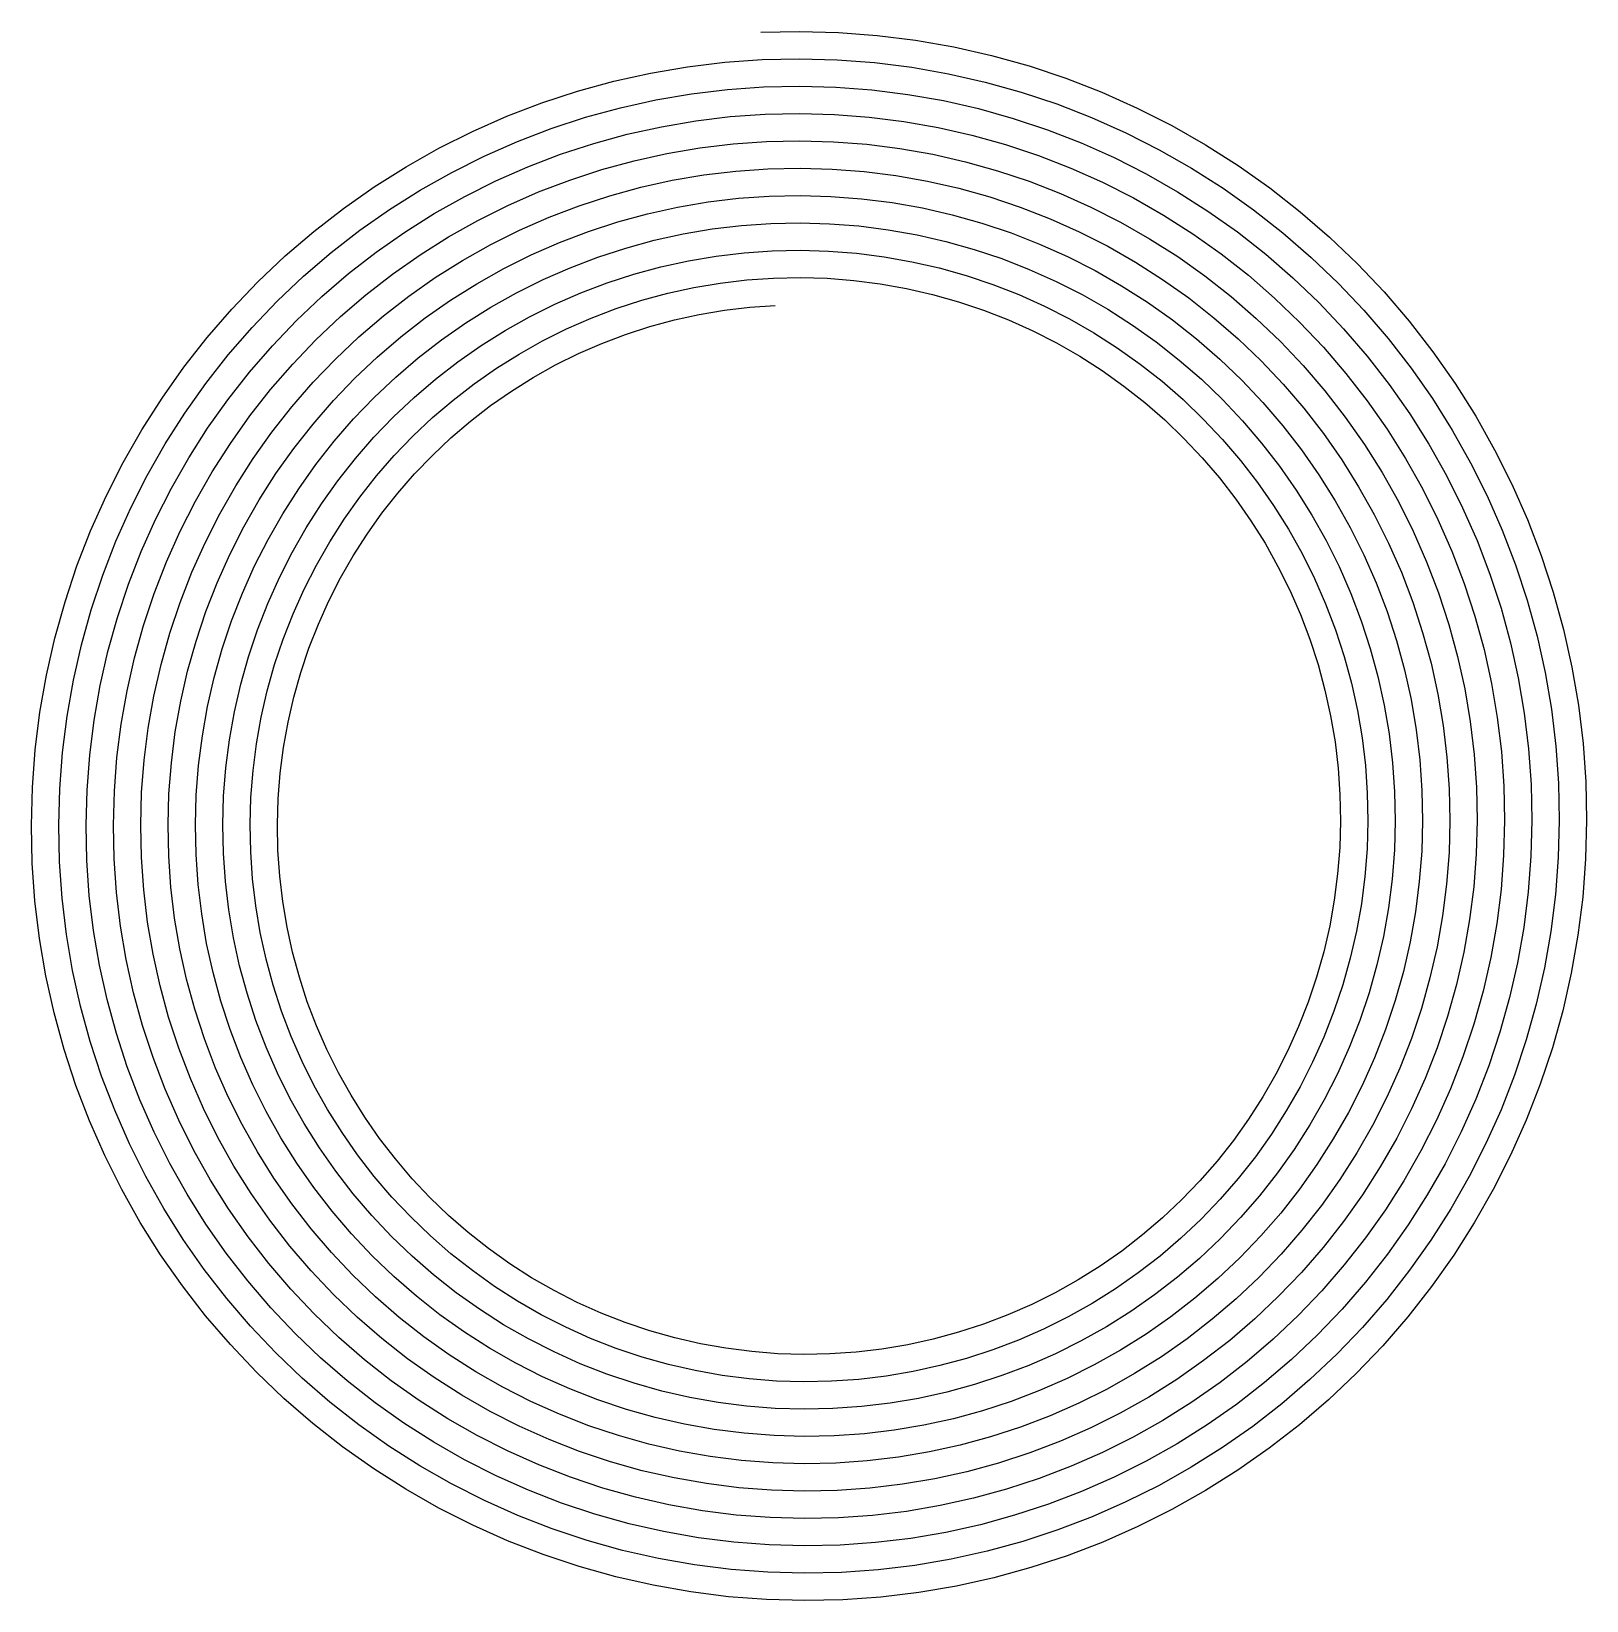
# Model space of a CAD drawing. Extents: x -12.7 to 12.9, y -12.8 to 13.
import ezdxf

# ---------------------------------------------------------------- set-up
doc = ezdxf.new("R2010")
doc.units = 0

msp = doc.modelspace()

# ---------------------------------------------------------------- linework, layer by layer
at = {"layer": 'NFC_COIL'}
for p, q in [((-0.6817, 13.0071), (-0.0426, 13.0214)), ((-0.0426, 13.0214), (0.5962, 13.0043)), ((0.5962, 13.0043), (1.2332, 12.9559)), ((1.2332, 12.9559), (1.867, 12.8763)), ((1.867, 12.8763), (2.4959, 12.7657)), ((2.4959, 12.7657), (3.1184, 12.6245)), ((-2.4957, 12.3356), (-1.8869, 12.4397)), ((-1.8869, 12.4397), (-1.2739, 12.5138)), ((-1.2739, 12.5138), (-0.6581, 12.5578)), ((-0.6581, 12.5578), (-0.0411, 12.5714)), ((-0.0411, 12.5714), (0.5756, 12.5548)), ((0.5756, 12.5548), (1.1906, 12.5079)), ((1.1906, 12.5079), (1.8024, 12.4309)), ((1.8024, 12.4309), (2.4095, 12.3241)), ((3.1184, 12.6245), (3.7331, 12.4529)), ((3.7331, 12.4529), (4.3384, 12.2514)), ((-3.6948, 12.0383), (-3.0988, 12.2017)), ((-3.0988, 12.2017), (-2.4957, 12.3356)), ((2.4095, 12.3241), (3.0105, 12.1876)), ((3.0105, 12.1876), (3.6039, 12.0218)), ((4.3384, 12.2514), (4.933, 12.0205)), ((-4.2823, 11.8458), (-3.6948, 12.0383)), ((-2.9881, 11.7656), (-2.4065, 11.8946)), ((-2.4065, 11.8946), (-1.8194, 11.9948)), ((-1.8194, 11.9948), (-1.2283, 12.0662)), ((-1.2283, 12.0662), (-0.6346, 12.1084)), ((-0.6346, 12.1084), (-0.0397, 12.1214)), ((-0.0397, 12.1214), (0.555, 12.1053)), ((0.555, 12.1053), (1.148, 12.0599)), ((1.148, 12.0599), (1.7378, 11.9856)), ((1.7378, 11.9856), (2.3232, 11.8824)), ((2.3232, 11.8824), (2.9026, 11.7507)), ((3.6039, 12.0218), (4.1882, 11.8272)), ((4.933, 12.0205), (5.5154, 11.7608)), ((-5.4258, 11.3754), (-4.8597, 11.6247)), ((-4.8597, 11.6247), (-4.2823, 11.8458)), ((-3.5628, 11.6081), (-2.9881, 11.7656)), ((-1.7519, 11.5499), (-1.1827, 11.6185)), ((-1.1827, 11.6185), (-0.611, 11.659)), ((-0.611, 11.659), (-0.0382, 11.6714)), ((-0.0382, 11.6714), (0.5344, 11.6557)), ((0.5344, 11.6557), (1.1053, 11.612)), ((2.9026, 11.7507), (3.4746, 11.5908)), ((4.1882, 11.8272), (4.7622, 11.6042)), ((5.5154, 11.7608), (6.0842, 11.4729)), ((-5.9791, 11.0986), (-5.4258, 11.3754)), ((-4.6862, 11.2095), (-4.1293, 11.4226)), ((-4.1293, 11.4226), (-3.5628, 11.6081)), ((-2.8773, 11.3294), (-2.3172, 11.4535)), ((-2.3172, 11.4535), (-1.7519, 11.5499)), ((1.1053, 11.612), (1.6733, 11.5403)), ((1.6733, 11.5403), (2.2368, 11.4408)), ((2.2368, 11.4408), (2.7947, 11.3139)), ((3.4746, 11.5908), (4.038, 11.403)), ((4.038, 11.403), (4.5913, 11.1879)), ((4.7622, 11.6042), (5.3243, 11.3534)), ((6.0842, 11.4729), (6.638, 11.1575)), ((-5.2321, 10.9692), (-4.6862, 11.2095)), ((-3.9763, 10.9994), (-3.4308, 11.1779)), ((-3.4308, 11.1779), (-2.8773, 11.3294)), ((-2.228, 11.0124), (-1.6844, 11.105)), ((-1.6844, 11.105), (-1.1371, 11.1708)), ((-1.1371, 11.1708), (-0.5875, 11.2096)), ((-0.5875, 11.2096), (-0.0367, 11.2214)), ((-0.0367, 11.2214), (0.5138, 11.2062)), ((0.5138, 11.2062), (1.0627, 11.164)), ((1.0627, 11.164), (1.6087, 11.0949)), ((2.7947, 11.3139), (3.3454, 11.1597)), ((3.3454, 11.1597), (3.8878, 10.9788)), ((4.5913, 11.1879), (5.1333, 10.9459)), ((5.3243, 11.3534), (5.8734, 11.0753)), ((6.638, 11.1575), (7.1756, 10.8154)), ((-6.5183, 10.7948), (-5.9791, 11.0986)), ((-5.7657, 10.7024), (-5.2321, 10.9692)), ((-4.5126, 10.7943), (-3.9763, 10.9994)), ((-3.2987, 10.7477), (-2.7665, 10.8932)), ((-2.7665, 10.8932), (-2.228, 11.0124)), ((1.6087, 11.0949), (2.1505, 10.9992)), ((2.1505, 10.9992), (2.6867, 10.877)), ((2.6867, 10.877), (3.2162, 10.7287)), ((3.8878, 10.9788), (4.4205, 10.7716)), ((5.1333, 10.9459), (5.6625, 10.6778)), ((5.8734, 11.0753), (6.4079, 10.7708)), ((-7.0421, 10.4649), (-6.5183, 10.7948)), ((-6.2857, 10.4096), (-5.7657, 10.7024)), ((-5.0383, 10.5631), (-4.5126, 10.7943)), ((-3.8233, 10.5762), (-3.2987, 10.7477)), ((-2.1388, 10.5714), (-1.6169, 10.6601)), ((-1.6169, 10.6601), (-1.0916, 10.7231)), ((-1.0916, 10.7231), (-0.5639, 10.7602)), ((-0.5639, 10.7602), (-0.0352, 10.7714)), ((-0.0352, 10.7714), (0.4932, 10.7567)), ((0.4932, 10.7567), (1.02, 10.716)), ((1.02, 10.716), (1.5441, 10.6496)), ((1.5441, 10.6496), (2.0641, 10.5575)), ((3.2162, 10.7287), (3.7376, 10.5546)), ((4.4205, 10.7716), (4.9422, 10.5385)), ((5.6625, 10.6778), (6.1779, 10.384)), ((6.4079, 10.7708), (6.9268, 10.4405)), ((7.1756, 10.8154), (7.6955, 10.4475)), ((-7.5492, 10.1096), (-7.0421, 10.4649)), ((-6.7908, 10.0916), (-6.2857, 10.4096)), ((-5.5522, 10.3062), (-5.0383, 10.5631)), ((-4.8446, 10.1569), (-4.339, 10.3791)), ((-4.339, 10.3791), (-3.8233, 10.5762)), ((-3.1667, 10.3175), (-2.6558, 10.4571)), ((-2.6558, 10.4571), (-2.1388, 10.5714)), ((2.0641, 10.5575), (2.5788, 10.4401)), ((2.5788, 10.4401), (3.087, 10.2976)), ((3.7376, 10.5546), (4.2496, 10.3553)), ((4.2496, 10.3553), (4.7511, 10.1311)), ((4.9422, 10.5385), (5.4517, 10.2802)), ((6.1779, 10.384), (6.678, 10.0655)), ((6.9268, 10.4405), (7.4286, 10.0852)), ((7.6955, 10.4475), (8.1967, 10.0546)), ((-8.0384, 9.7297), (-7.5492, 10.1096)), ((-7.2799, 9.749), (-6.7908, 10.0916)), ((-6.0531, 10.0244), (-5.5522, 10.3062)), ((-5.3388, 9.9101), (-4.8446, 10.1569)), ((-4.1655, 9.964), (-3.6703, 10.153)), ((-3.6703, 10.153), (-3.1667, 10.3175)), ((-2.545, 10.0209), (-2.0495, 10.1303)), ((-2.0495, 10.1303), (-1.5495, 10.2152)), ((-1.5495, 10.2152), (-1.046, 10.2754)), ((-1.046, 10.2754), (-0.5404, 10.3108)), ((-0.5404, 10.3108), (-0.0338, 10.3214)), ((-0.0338, 10.3214), (0.4726, 10.3071)), ((0.4726, 10.3071), (0.9774, 10.268)), ((0.9774, 10.268), (1.4795, 10.2042)), ((1.4795, 10.2042), (1.9778, 10.1159)), ((1.9778, 10.1159), (2.4709, 10.0033)), ((3.087, 10.2976), (3.5874, 10.1305)), ((3.5874, 10.1305), (4.0788, 9.939)), ((4.7511, 10.1311), (5.2409, 9.8827)), ((5.4517, 10.2802), (5.9478, 9.9973)), ((7.4286, 10.0852), (7.9123, 9.7058)), ((-6.5396, 9.7182), (-6.0531, 10.0244)), ((-5.8205, 9.6392), (-5.3388, 9.9101)), ((-4.6509, 9.7507), (-4.1655, 9.964)), ((-3.5174, 9.7298), (-3.0347, 9.8874)), ((-3.0347, 9.8874), (-2.545, 10.0209)), ((-1.482, 9.7703), (-1.0004, 9.8277)), ((-1.0004, 9.8277), (-0.5168, 9.8615)), ((-0.5168, 9.8615), (-0.0323, 9.8714)), ((-0.0323, 9.8714), (0.4519, 9.8576)), ((0.4519, 9.8576), (0.9348, 9.8201)), ((0.9348, 9.8201), (1.415, 9.7589)), ((2.4709, 10.0033), (2.9578, 9.8666)), ((2.9578, 9.8666), (3.4372, 9.7063)), ((4.0788, 9.939), (4.5601, 9.7237)), ((5.2409, 9.8827), (5.7177, 9.6106)), ((5.9478, 9.9973), (6.4292, 9.6905)), ((6.678, 10.0655), (7.1618, 9.7228)), ((8.1967, 10.0546), (8.6778, 9.6377)), ((-8.5085, 9.3261), (-8.0384, 9.7297)), ((-7.7518, 9.3828), (-7.2799, 9.749)), ((-7.0107, 9.3884), (-6.5396, 9.7182)), ((-6.2884, 9.3449), (-5.8205, 9.6392)), ((-5.1254, 9.5139), (-4.6509, 9.7507)), ((-3.9919, 9.5488), (-3.5174, 9.7298)), ((-2.9026, 9.4572), (-2.4342, 9.5848)), ((-2.4342, 9.5848), (-1.9603, 9.6892)), ((-1.9603, 9.6892), (-1.482, 9.7703)), ((1.415, 9.7589), (1.8914, 9.6743)), ((1.8914, 9.6743), (2.363, 9.5664)), ((2.363, 9.5664), (2.8286, 9.4355)), ((3.4372, 9.7063), (3.908, 9.5227)), ((4.5601, 9.7237), (5.0301, 9.4851)), ((5.7177, 9.6106), (6.1804, 9.3155)), ((6.4292, 9.6905), (6.8949, 9.3605)), ((7.1618, 9.7228), (7.628, 9.357)), ((7.9123, 9.7058), (8.3767, 9.3032)), ((8.6778, 9.6377), (9.1378, 9.1978)), ((-8.9583, 8.8999), (-8.5085, 9.3261)), ((-8.2052, 8.9937), (-7.7518, 9.3828)), ((-7.4651, 9.0358), (-7.0107, 9.3884)), ((-6.7414, 9.0279), (-6.2884, 9.3449)), ((-5.5878, 9.2539), (-5.1254, 9.5139)), ((-4.912, 9.1177), (-4.4571, 9.3446)), ((-4.4571, 9.3446), (-3.9919, 9.5488)), ((-3.8183, 9.1336), (-3.3644, 9.3066)), ((-3.3644, 9.3066), (-2.9026, 9.4572)), ((-1.8711, 9.2482), (-1.4145, 9.3254)), ((-1.4145, 9.3254), (-0.9549, 9.38)), ((-0.9549, 9.38), (-0.4933, 9.4121)), ((-0.4933, 9.4121), (-0.0308, 9.4214)), ((-0.0308, 9.4214), (0.4313, 9.4081)), ((0.4313, 9.4081), (0.8921, 9.3721)), ((0.8921, 9.3721), (1.3504, 9.3135)), ((1.3504, 9.3135), (1.8051, 9.2326)), ((2.8286, 9.4355), (3.287, 9.2821)), ((3.908, 9.5227), (4.369, 9.3163)), ((4.369, 9.3163), (4.8192, 9.0876)), ((5.0301, 9.4851), (5.4876, 9.2238)), ((6.1804, 9.3155), (6.628, 8.9982)), ((6.8949, 9.3605), (7.3436, 9.0082)), ((7.628, 9.357), (8.0756, 8.9688)), ((8.3767, 9.3032), (8.8206, 8.8785)), ((-6.0371, 8.9715), (-5.5878, 9.2539)), ((-5.3552, 8.8687), (-4.912, 9.1177)), ((-4.2634, 8.9384), (-3.8183, 9.1336)), ((-2.7706, 9.027), (-2.3235, 9.1486)), ((-2.3235, 9.1486), (-1.8711, 9.2482)), ((1.8051, 9.2326), (2.2551, 9.1295)), ((2.2551, 9.1295), (2.6993, 9.0045)), ((3.287, 9.2821), (3.7371, 9.1064)), ((3.7371, 9.1064), (4.1779, 8.9088)), ((4.8192, 9.0876), (5.2575, 8.8371)), ((5.4876, 9.2238), (5.9317, 8.9405)), ((9.1378, 9.1978), (9.5755, 8.7359)), ((-9.3868, 8.452), (-8.9583, 8.8999)), ((-8.6391, 8.5827), (-8.2052, 8.9937)), ((-7.9019, 8.6613), (-7.4651, 9.0358)), ((-7.1785, 8.6889), (-6.7414, 9.0279)), ((-6.4722, 8.6673), (-6.0371, 8.9715)), ((-5.7859, 8.5982), (-5.3552, 8.8687)), ((-4.6985, 8.7215), (-4.2634, 8.9384)), ((-3.6448, 8.7184), (-3.2114, 8.8835)), ((-3.2114, 8.8835), (-2.7706, 9.027)), ((-2.2127, 8.7125), (-1.7818, 8.8071)), ((-1.7818, 8.8071), (-1.347, 8.8805)), ((-1.347, 8.8805), (-0.9093, 8.9324)), ((-0.9093, 8.9324), (-0.4697, 8.9627)), ((-0.4697, 8.9627), (-0.0294, 8.9714)), ((-0.0294, 8.9714), (0.4107, 8.9586)), ((0.4107, 8.9586), (0.8495, 8.9241)), ((0.8495, 8.9241), (1.2858, 8.8682)), ((1.2858, 8.8682), (1.7187, 8.791)), ((1.7187, 8.791), (2.1472, 8.6926)), ((2.6993, 9.0045), (3.1367, 8.8579)), ((3.1367, 8.8579), (3.5663, 8.69)), ((4.1779, 8.9088), (4.6084, 8.69)), ((5.2575, 8.8371), (5.6829, 8.5656)), ((5.9317, 8.9405), (6.3611, 8.6359)), ((6.628, 8.9982), (7.0593, 8.6594)), ((7.3436, 9.0082), (7.7745, 8.6344)), ((8.0756, 8.9688), (8.5034, 8.5593)), ((8.8206, 8.8785), (9.243, 8.4326)), ((-9.0524, 8.1508), (-8.6391, 8.5827)), ((-8.3199, 8.2656), (-7.9019, 8.6613)), ((-7.5986, 8.3288), (-7.1785, 8.6889)), ((-6.8919, 8.342), (-6.4722, 8.6673)), ((-6.2029, 8.3067), (-5.7859, 8.5982)), ((-5.1226, 8.4835), (-4.6985, 8.7215)), ((-4.4851, 8.3254), (-4.0697, 8.5323)), ((-4.0697, 8.5323), (-3.6448, 8.7184)), ((-3.0584, 8.4603), (-2.6386, 8.5968)), ((-2.6386, 8.5968), (-2.2127, 8.7125)), ((2.1472, 8.6926), (2.5701, 8.5734)), ((2.5701, 8.5734), (2.9865, 8.4337)), ((3.5663, 8.69), (3.9869, 8.5014)), ((4.6084, 8.69), (5.0274, 8.4504)), ((5.6829, 8.5656), (6.0942, 8.2736)), ((6.3611, 8.6359), (6.775, 8.3106)), ((7.0593, 8.6594), (7.4734, 8.3)), ((7.7745, 8.6344), (8.1863, 8.24)), ((8.5034, 8.5593), (8.9106, 8.1294)), ((9.5755, 8.7359), (9.9899, 8.2533)), ((-9.793, 7.9834), (-9.3868, 8.452)), ((-8.718, 7.8497), (-8.3199, 8.2656)), ((-8.0006, 7.9484), (-7.5986, 8.3288)), ((-7.2953, 7.9964), (-6.8919, 8.342)), ((-6.6053, 7.9951), (-6.2029, 8.3067)), ((-5.5347, 8.2248), (-5.1226, 8.4835)), ((-4.89, 8.0983), (-4.4851, 8.3254)), ((-3.8759, 8.1261), (-3.4712, 8.3032)), ((-3.4712, 8.3032), (-3.0584, 8.4603)), ((-2.5065, 8.1666), (-2.1019, 8.2763)), ((-2.1019, 8.2763), (-1.6926, 8.366)), ((-1.6926, 8.366), (-1.2795, 8.4355)), ((-1.2795, 8.4355), (-0.8637, 8.4847)), ((-0.8637, 8.4847), (-0.4462, 8.5133)), ((2.9865, 8.4337), (3.3954, 8.2737)), ((3.3954, 8.2737), (3.7958, 8.094)), ((3.9869, 8.5014), (4.3976, 8.2924)), ((4.3976, 8.2924), (4.7974, 8.0636)), ((5.0274, 8.4504), (5.4341, 8.1906)), ((6.0942, 8.2736), (6.4906, 7.9619)), ((6.775, 8.3106), (7.1722, 7.9656)), ((7.4734, 8.3), (7.8691, 7.9208)), ((9.243, 8.4326), (9.643, 7.9667)), ((-9.4442, 7.6991), (-9.0524, 8.1508)), ((-5.9337, 7.9462), (-5.5347, 8.2248)), ((-5.2835, 7.8515), (-4.89, 8.0983)), ((-4.2717, 7.9292), (-3.8759, 8.1261)), ((-3.2976, 7.8881), (-2.9054, 8.0371)), ((-2.9054, 8.0371), (-2.5065, 8.1666)), ((3.7958, 8.094), (4.1867, 7.8949)), ((4.7974, 8.0636), (5.1853, 7.8156)), ((5.4341, 8.1906), (5.8274, 7.9113)), ((8.1863, 8.24), (8.5782, 7.8261)), ((8.9106, 8.1294), (9.296, 7.6801)), ((9.9899, 8.2533), (10.38, 7.7511)), ((-10.1757, 7.4954), (-9.793, 7.9834)), ((-9.0954, 7.4147), (-8.718, 7.8497)), ((-8.3836, 7.5486), (-8.0006, 7.9484)), ((-7.6814, 7.6313), (-7.2953, 7.9964)), ((-6.992, 7.6639), (-6.6053, 7.9951)), ((-6.3187, 7.6482), (-5.9337, 7.9462)), ((-5.6645, 7.5856), (-5.2835, 7.8515)), ((-4.6574, 7.7131), (-4.2717, 7.9292)), ((-3.6822, 7.7199), (-3.2976, 7.8881)), ((4.1867, 7.8949), (4.5673, 7.6769)), ((5.1853, 7.8156), (5.5605, 7.5489)), ((5.8274, 7.9113), (6.2063, 7.6131)), ((6.4906, 7.9619), (6.8711, 7.6312)), ((7.1722, 7.9656), (7.552, 7.6016)), ((7.8691, 7.9208), (8.2457, 7.5228)), ((8.5782, 7.8261), (8.9491, 7.3935)), ((9.643, 7.9667), (10.0194, 7.4819)), ((10.38, 7.7511), (10.7449, 7.2305)), ((-10.5342, 6.989), (-10.1757, 7.4954)), ((-9.8134, 7.2285), (-9.4442, 7.6991)), ((-8.7466, 7.1304), (-8.3836, 7.5486)), ((-8.0492, 7.2475), (-7.6814, 7.6313)), ((-7.3621, 7.3141), (-6.992, 7.6639)), ((-6.6887, 7.3315), (-6.3187, 7.6482)), ((-6.0321, 7.3013), (-5.6645, 7.5856)), ((-5.0322, 7.4782), (-4.6574, 7.7131)), ((-4.4248, 7.3279), (-4.0582, 7.533)), ((-4.0582, 7.533), (-3.6822, 7.7199)), ((4.5673, 7.6769), (4.9365, 7.4406)), ((5.5605, 7.5489), (5.922, 7.2643)), ((6.2063, 7.6131), (6.57, 7.2968)), ((6.8711, 7.6312), (7.2348, 7.2823)), ((7.552, 7.6016), (7.9133, 7.2195)), ((8.2457, 7.5228), (8.6022, 7.1069)), ((9.296, 7.6801), (9.6589, 7.2126)), ((-9.4511, 6.9616), (-9.0954, 7.4147)), ((-8.3978, 6.8461), (-8.0492, 7.2475)), ((-7.7148, 6.9464), (-7.3621, 7.3141)), ((-7.0429, 6.997), (-6.6887, 7.3315)), ((-6.3854, 6.9991), (-6.0321, 7.3013)), ((-5.3952, 7.2251), (-5.0322, 7.4782)), ((-4.781, 7.1048), (-4.4248, 7.3279)), ((4.9365, 7.4406), (5.2936, 7.1866)), ((5.922, 7.2643), (6.2689, 6.9623)), ((6.57, 7.2968), (6.9177, 6.9631)), ((7.2348, 7.2823), (7.5808, 6.9162)), ((8.9491, 7.3935), (9.2983, 6.9434)), ((10.0194, 7.4819), (10.3716, 6.9793)), ((10.7449, 7.2305), (11.0837, 6.6927)), ((-10.8675, 6.4655), (-10.5342, 6.989)), ((-10.1592, 6.7402), (-9.8134, 7.2285)), ((-9.0888, 6.6947), (-8.7466, 7.1304)), ((-7.3804, 6.6453), (-7.0429, 6.997)), ((-6.7237, 6.6798), (-6.3854, 6.9991)), ((-5.7455, 6.9543), (-5.3952, 7.2251)), ((-5.126, 6.8645), (-4.781, 7.1048)), ((5.2936, 7.1866), (5.6376, 6.9155)), ((7.9133, 7.2195), (8.2553, 6.8203)), ((8.6022, 7.1069), (8.9377, 6.6741)), ((9.6589, 7.2126), (9.9982, 6.728)), ((10.3716, 6.9793), (10.6985, 6.4601)), ((-10.4807, 6.2354), (-10.1592, 6.7402)), ((-9.7842, 6.4914), (-9.4511, 6.9616)), ((-8.7265, 6.4278), (-8.3978, 6.8461)), ((-8.049, 6.5617), (-7.7148, 6.9464)), ((-6.0821, 6.6666), (-5.7455, 6.9543)), ((-5.4588, 6.6074), (-5.126, 6.8645)), ((5.6376, 6.9155), (5.9678, 6.6279)), ((6.2689, 6.9623), (6.6005, 6.6439)), ((6.9177, 6.9631), (7.2484, 6.6129)), ((7.5808, 6.9162), (7.9084, 6.5337)), ((8.2553, 6.8203), (8.5772, 6.4049)), ((9.2983, 6.9434), (9.6249, 6.4768)), ((9.9982, 6.728), (10.3133, 6.2275)), ((-11.1747, 5.9261), (-10.8675, 6.4655)), ((-10.094, 6.0053), (-9.7842, 6.4914)), ((-9.4093, 6.2426), (-9.0888, 6.6947)), ((-8.3642, 6.161), (-8.049, 6.5617)), ((-7.7003, 6.2774), (-7.3804, 6.6453)), ((-7.0459, 6.3442), (-6.7237, 6.6798)), ((-6.4044, 6.3626), (-6.0821, 6.6666)), ((-5.7789, 6.3342), (-5.4588, 6.6074)), ((5.9678, 6.6279), (6.2834, 6.3246)), ((6.6005, 6.6439), (6.916, 6.3096)), ((7.2484, 6.6129), (7.5614, 6.247)), ((7.9084, 6.5337), (8.2166, 6.1356)), ((8.9377, 6.6741), (9.2515, 6.2256)), ((9.6249, 6.4768), (9.9281, 5.9949)), ((10.6985, 6.4601), (10.9995, 5.9257)), ((11.0837, 6.6927), (11.3957, 6.1392)), ((-10.7772, 5.7153), (-10.4807, 6.2354)), ((-9.7073, 5.7752), (-9.4093, 6.2426)), ((-9.0343, 5.9938), (-8.7265, 6.4278)), ((-8.0018, 5.8941), (-7.7003, 6.2774)), ((-7.3515, 5.993), (-7.0459, 6.3442)), ((-6.7115, 6.0431), (-6.4044, 6.3626)), ((-6.0852, 6.0455), (-5.7789, 6.3342)), ((6.2834, 6.3246), (6.5835, 6.0063)), ((6.916, 6.3096), (7.2145, 5.9604)), ((7.5614, 6.247), (7.856, 5.8664)), ((8.5772, 6.4049), (8.8782, 5.9743)), ((9.2515, 6.2256), (9.5429, 5.7623)), ((10.3133, 6.2275), (10.6033, 5.7123)), ((-10.3796, 5.5044), (-10.094, 6.0053)), ((-9.3205, 5.5451), (-9.0343, 5.9938)), ((-8.6593, 5.7451), (-8.3642, 6.161)), ((-7.6395, 5.6272), (-7.3515, 5.993)), ((-7.0027, 5.7087), (-6.7115, 6.0431)), ((-6.3771, 5.742), (-6.0852, 6.0455)), ((6.5835, 6.0063), (6.8676, 5.6738)), ((7.2145, 5.9604), (7.4955, 5.5971)), ((8.2166, 6.1356), (8.5049, 5.7231)), ((8.8782, 5.9743), (9.1576, 5.5297)), ((9.9281, 5.9949), (10.2072, 5.4989)), ((11.3957, 6.1392), (11.68, 5.5711)), ((-11.4552, 5.3721), (-11.1747, 5.9261)), ((-11.0478, 5.181), (-10.7772, 5.7153)), ((-9.9821, 5.2936), (-9.7073, 5.7752)), ((-8.9338, 5.3151), (-8.6593, 5.7451)), ((-8.2843, 5.4963), (-8.0018, 5.8941)), ((-7.2772, 5.3603), (-7.0027, 5.7087)), ((-6.6539, 5.4244), (-6.3771, 5.742)), ((7.856, 5.8664), (8.1315, 5.4719)), ((8.5049, 5.7231), (8.7724, 5.2971)), ((9.5429, 5.7623), (9.811, 5.2854)), ((10.6033, 5.7123), (10.8677, 5.1836)), ((10.9995, 5.9257), (11.2739, 5.3774)), ((-10.6404, 4.99), (-10.3796, 5.5044)), ((-9.5845, 5.0828), (-9.3205, 5.5451)), ((-8.5471, 5.085), (-8.2843, 5.4963)), ((-7.9094, 5.2475), (-7.6395, 5.6272)), ((-6.9149, 5.0934), (-6.6539, 5.4244)), ((6.8676, 5.6738), (7.1349, 5.3279)), ((7.4955, 5.5971), (7.7582, 5.2206)), ((8.1315, 5.4719), (8.3872, 5.0645)), ((9.1576, 5.5297), (9.4148, 5.072)), ((10.2072, 5.4989), (10.4615, 4.9899)), ((11.68, 5.5711), (11.9361, 4.9899)), ((-11.7083, 4.8049), (-11.4552, 5.3721)), ((-11.292, 4.6341), (-11.0478, 5.181)), ((-10.233, 4.7989), (-9.9821, 5.2936)), ((-9.1869, 4.8719), (-8.9338, 5.3151)), ((-8.1603, 4.8549), (-7.9094, 5.2475)), ((-7.5344, 4.9987), (-7.2772, 5.3603)), ((7.1349, 5.3279), (7.3848, 4.9694)), ((7.7582, 5.2206), (8.002, 4.8319)), ((8.7724, 5.2971), (9.0187, 4.8586)), ((9.811, 5.2854), (10.0554, 4.7962)), ((10.8677, 5.1836), (11.1057, 4.6428)), ((11.2739, 5.3774), (11.5209, 4.8163)), ((-10.8757, 4.4632), (-10.6404, 4.99)), ((-9.8255, 4.6078), (-9.5845, 5.0828)), ((-8.7894, 4.6611), (-8.5471, 5.085)), ((-7.7736, 4.6248), (-7.5344, 4.9987)), ((-7.1594, 4.7499), (-6.9149, 5.0934)), ((7.3848, 4.9694), (7.6168, 4.5993)), ((8.3872, 5.0645), (8.6225, 4.6452)), ((9.4148, 5.072), (9.6492, 4.6024)), ((10.4615, 4.9899), (10.6905, 4.4692)), ((11.9361, 4.9899), (12.1632, 4.397)), ((-11.9333, 4.2258), (-11.7083, 4.8049)), ((-10.4594, 4.2924), (-10.233, 4.7989)), ((-9.4181, 4.4168), (-9.1869, 4.8719)), ((-9.0107, 4.2257), (-8.7894, 4.6611)), ((-8.3918, 4.4503), (-8.1603, 4.8549)), ((-7.3869, 4.3947), (-7.1594, 4.7499)), ((8.002, 4.8319), (8.2263, 4.4317)), ((9.0187, 4.8586), (9.243, 4.4087)), ((10.0554, 4.7962), (10.2753, 4.2956)), ((11.5209, 4.8163), (11.74, 4.244)), ((-11.5091, 4.0756), (-11.292, 4.6341)), ((-11.0849, 3.9254), (-10.8757, 4.4632)), ((-10.043, 4.1215), (-9.8255, 4.6078)), ((-9.6267, 3.9507), (-9.4181, 4.4168)), ((-8.6033, 4.0346), (-8.3918, 4.4503)), ((-7.9943, 4.2394), (-7.7736, 4.6248)), ((-7.5967, 4.0286), (-7.3869, 4.3947)), ((7.6168, 4.5993), (7.8302, 4.2183)), ((8.2263, 4.4317), (8.4307, 4.0212)), ((8.6225, 4.6452), (8.8369, 4.215)), ((9.243, 4.4087), (9.445, 3.9485)), ((9.6492, 4.6024), (9.8602, 4.1221)), ((10.6905, 4.4692), (10.8936, 3.9381)), ((11.1057, 4.6428), (11.3168, 4.0911)), ((12.1632, 4.397), (12.361, 3.7939)), ((-12.1296, 3.6362), (-11.9333, 4.2258)), ((-10.6607, 3.7751), (-10.4594, 4.2924)), ((-9.2104, 3.7798), (-9.0107, 4.2257)), ((-8.1958, 3.8436), (-7.9943, 4.2394)), ((7.8302, 4.2183), (8.0245, 3.8275)), ((8.8369, 4.215), (9.0298, 3.7749)), ((10.2753, 4.2956), (10.4704, 3.7851)), ((11.74, 4.244), (11.9308, 3.6618)), ((-11.6985, 3.507), (-11.5091, 4.0756)), ((-11.2675, 3.3777), (-11.0849, 3.9254)), ((-10.2365, 3.6249), (-10.043, 4.1215)), ((-9.8123, 3.4747), (-9.6267, 3.9507)), ((-8.7941, 3.609), (-8.6033, 4.0346)), ((-7.7884, 3.6525), (-7.5967, 4.0286)), ((8.4307, 4.0212), (8.6146, 3.6014)), ((9.445, 3.9485), (9.624, 3.4791)), ((9.8602, 4.1221), (10.0472, 3.6321)), ((10.8936, 3.9381), (11.0704, 3.3978)), ((11.3168, 4.0911), (11.5006, 3.5298)), ((-12.2968, 3.0375), (-12.1296, 3.6362)), ((-10.8365, 3.2485), (-10.6607, 3.7751)), ((-10.4054, 3.1193), (-10.2365, 3.6249)), ((-9.3881, 3.3245), (-9.2104, 3.7798)), ((-8.3778, 3.4381), (-8.1958, 3.8436)), ((-7.9615, 3.2673), (-7.7884, 3.6525)), ((8.0245, 3.8275), (8.1994, 3.4278)), ((9.0298, 3.7749), (9.2008, 3.3261)), ((10.0472, 3.6321), (10.21, 3.1337)), ((10.4704, 3.7851), (10.6402, 3.2657)), ((11.9308, 3.6618), (12.0927, 3.0711)), ((12.361, 3.7939), (12.5288, 3.1819)), ((-11.8599, 2.9295), (-11.6985, 3.507)), ((-11.4231, 2.8216), (-11.2675, 3.3777)), ((-9.9744, 2.9901), (-9.8123, 3.4747)), ((-8.9639, 3.1743), (-8.7941, 3.609)), ((-8.5397, 3.0241), (-8.3778, 3.4381)), ((8.1994, 3.4278), (8.3545, 3.0201)), ((8.6146, 3.6014), (8.7777, 3.1731)), ((9.624, 3.4791), (9.7798, 3.0017)), ((11.0704, 3.3978), (11.2204, 2.8496)), ((11.5006, 3.5298), (11.6565, 2.9604)), ((-10.9862, 2.7137), (-10.8365, 3.2485)), ((-10.5493, 2.6058), (-10.4054, 3.1193)), ((-9.5433, 2.8609), (-9.3881, 3.3245)), ((-9.1123, 2.7316), (-8.9639, 3.1743)), ((-8.1156, 2.8739), (-7.9615, 3.2673)), ((8.7777, 3.1731), (8.9194, 2.7376)), ((9.2008, 3.3261), (9.3496, 2.8696)), ((10.21, 3.1337), (10.3481, 2.6281)), ((10.6402, 3.2657), (10.7842, 2.7388)), ((12.5288, 3.1819), (12.6664, 2.5626)), ((-12.4345, 2.4311), (-12.2968, 3.0375)), ((-11.9929, 2.3448), (-11.8599, 2.9295)), ((-10.1125, 2.4979), (-9.9744, 2.9901)), ((-9.6756, 2.39), (-9.5433, 2.8609)), ((-8.6812, 2.6024), (-8.5397, 3.0241)), ((-8.2502, 2.4732), (-8.1156, 2.8739)), ((8.3545, 3.0201), (8.4892, 2.6055)), ((9.3496, 2.8696), (9.4757, 2.4065)), ((9.7798, 3.0017), (9.9119, 2.5173)), ((11.2204, 2.8496), (11.3432, 2.2949)), ((11.6565, 2.9604), (11.7843, 2.3842)), ((12.0927, 3.0711), (12.2254, 2.4734)), ((-11.5512, 2.2584), (-11.4231, 2.8216)), ((-11.1096, 2.1721), (-10.9862, 2.7137)), ((-10.6679, 2.0857), (-10.5493, 2.6058)), ((-9.2387, 2.2821), (-9.1123, 2.7316)), ((-8.8019, 2.1742), (-8.6812, 2.6024)), ((8.4892, 2.6055), (8.6034, 2.185)), ((8.9194, 2.7376), (9.0396, 2.2958)), ((10.3481, 2.6281), (10.4611, 2.1165)), ((10.7842, 2.7388), (10.9022, 2.2057)), ((-12.5423, 1.8185), (-12.4345, 2.4311)), ((-12.0969, 1.754), (-11.9929, 2.3448)), ((-10.2263, 1.9994), (-10.1125, 2.4979)), ((-9.7847, 1.913), (-9.6756, 2.39)), ((-8.365, 2.0663), (-8.2502, 2.4732)), ((9.4757, 2.4065), (9.579, 1.938)), ((9.9119, 2.5173), (10.02, 2.0272)), ((11.7843, 2.3842), (11.8836, 1.8025)), ((12.2254, 2.4734), (12.3285, 1.87)), ((12.6664, 2.5626), (12.7734, 1.9375)), ((-11.6516, 1.6894), (-11.5512, 2.2584)), ((-11.2063, 1.6248), (-11.1096, 2.1721)), ((-10.7609, 1.5603), (-10.6679, 2.0857)), ((-9.343, 1.8267), (-9.2387, 2.2821)), ((-8.9014, 1.7403), (-8.8019, 2.1742)), ((-8.4598, 1.654), (-8.365, 2.0663)), ((8.6034, 2.185), (8.6968, 1.7595)), ((9.0396, 2.2958), (9.1379, 1.8487)), ((10.4611, 2.1165), (10.5489, 1.6001)), ((10.9022, 2.2057), (10.9938, 1.6676)), ((11.3432, 2.2949), (11.4387, 1.735)), ((-12.6199, 1.2013), (-12.5423, 1.8185)), ((-10.3156, 1.4957), (-10.2263, 1.9994)), ((-9.8702, 1.4311), (-9.7847, 1.913)), ((-9.4249, 1.3665), (-9.343, 1.8267)), ((9.1379, 1.8487), (9.2141, 1.3976)), ((9.579, 1.938), (9.659, 1.4651)), ((10.02, 2.0272), (10.104, 1.5326)), ((12.3285, 1.87), (12.4019, 1.2625)), ((12.7734, 1.9375), (12.8496, 1.308)), ((-12.1719, 1.1586), (-12.0969, 1.754)), ((-11.724, 1.116), (-11.6516, 1.6894)), ((-11.276, 1.0733), (-11.2063, 1.6248)), ((-10.828, 1.0307), (-10.7609, 1.5603)), ((-8.9795, 1.302), (-8.9014, 1.7403)), ((-8.5342, 1.2374), (-8.4598, 1.654)), ((8.6968, 1.7595), (8.7692, 1.3301)), ((10.5489, 1.6001), (10.6112, 1.0802)), ((10.9938, 1.6676), (11.0589, 1.1258)), ((11.4387, 1.735), (11.5066, 1.1713)), ((11.8836, 1.8025), (11.9542, 1.2169)), ((-10.38, 0.9881), (-10.3156, 1.4957)), ((-9.9321, 0.9454), (-9.8702, 1.4311)), ((-9.4841, 0.9028), (-9.4249, 1.3665)), ((-9.0361, 0.8601), (-8.9795, 1.302)), ((8.7692, 1.3301), (8.8204, 0.8979)), ((9.2141, 1.3976), (9.2681, 0.9435)), ((9.659, 1.4651), (9.7158, 0.989)), ((10.104, 1.5326), (10.1635, 1.0346)), ((12.8496, 1.308), (12.8948, 0.6758)), ((-12.6672, 0.5808), (-12.6199, 1.2013)), ((-12.2176, 0.5601), (-12.1719, 1.1586)), ((-11.7681, 0.5395), (-11.724, 1.116)), ((-11.3186, 0.5189), (-11.276, 1.0733)), ((-8.5881, 0.8175), (-8.5342, 1.2374)), ((10.1635, 1.0346), (10.1985, 0.5345)), ((10.6112, 1.0802), (10.6479, 0.558)), ((11.0589, 1.1258), (11.0973, 0.5816)), ((11.5066, 1.1713), (11.5467, 0.6051)), ((11.9542, 1.2169), (11.996, 0.6287)), ((12.4019, 1.2625), (12.4454, 0.6522)), ((-10.8691, 0.4983), (-10.828, 1.0307)), ((-10.4195, 0.4777), (-10.38, 0.9881)), ((-9.97, 0.4571), (-9.9321, 0.9454)), ((-9.5205, 0.4365), (-9.4841, 0.9028)), ((-9.0709, 0.4159), (-9.0361, 0.8601)), ((-8.6214, 0.3953), (-8.5881, 0.8175)), ((8.8204, 0.8979), (8.8504, 0.4638)), ((9.2681, 0.9435), (9.2997, 0.4874)), ((9.7158, 0.989), (9.7491, 0.5109)), ((-12.6839, -0.0415), (-12.6672, 0.5808)), ((-12.2339, -0.04), (-12.2176, 0.5601)), ((-11.7839, -0.0386), (-11.7681, 0.5395)), ((-11.3339, -0.0371), (-11.3186, 0.5189)), ((10.1985, 0.5345), (10.2089, 0.0334)), ((10.6479, 0.558), (10.6589, 0.0349)), ((11.0973, 0.5816), (11.1089, 0.0364)), ((11.5467, 0.6051), (11.5589, 0.0378)), ((11.996, 0.6287), (12.0089, 0.0393)), ((12.4454, 0.6522), (12.4589, 0.0408)), ((12.8948, 0.6758), (12.9089, 0.0422)), ((-10.8839, -0.0356), (-10.8691, 0.4983)), ((-10.4339, -0.0341), (-10.4195, 0.4777)), ((-9.9839, -0.0327), (-9.97, 0.4571)), ((-9.5339, -0.0312), (-9.5205, 0.4365)), ((-9.0839, -0.0297), (-9.0709, 0.4159)), ((-8.6339, -0.0283), (-8.6214, 0.3953)), ((8.8504, 0.4638), (8.8589, 0.029)), ((9.2997, 0.4874), (9.3089, 0.0305)), ((9.7491, 0.5109), (9.7589, 0.0319)), ((8.8589, 0.029), (8.8462, -0.4056)), ((9.3089, 0.0305), (9.2957, -0.4262)), ((9.7589, 0.0319), (9.7452, -0.4468)), ((10.2089, 0.0334), (10.1948, -0.4674)), ((10.6589, 0.0349), (10.6443, -0.488)), ((11.1089, 0.0364), (11.0938, -0.5086)), ((11.5589, 0.0378), (11.5433, -0.5292)), ((12.0089, 0.0393), (11.9929, -0.5498)), ((12.4589, 0.0408), (12.4424, -0.5704)), ((12.9089, 0.0422), (12.8919, -0.5911)), ((-12.6701, -0.664), (-12.6839, -0.0415)), ((-12.2207, -0.6405), (-12.2339, -0.04)), ((-11.7713, -0.6169), (-11.7839, -0.0386)), ((-11.322, -0.5934), (-11.3339, -0.0371)), ((-10.8726, -0.5698), (-10.8839, -0.0356)), ((-10.4232, -0.5463), (-10.4339, -0.0341)), ((-9.9738, -0.5227), (-9.9839, -0.0327)), ((-9.5244, -0.4992), (-9.5339, -0.0312)), ((-9.075, -0.4756), (-9.0839, -0.0297)), ((-8.6257, -0.4521), (-8.6339, -0.0283)), ((-9.492, -0.9663), (-9.5244, -0.4992)), ((-9.0443, -0.9207), (-9.075, -0.4756)), ((-8.5966, -0.8751), (-8.6257, -0.4521)), ((8.8462, -0.4056), (8.8121, -0.8388)), ((9.2957, -0.4262), (9.2601, -0.8815)), ((9.7452, -0.4468), (9.7081, -0.9241)), ((10.1948, -0.4674), (10.156, -0.9667)), ((10.6443, -0.488), (10.604, -1.0094)), ((11.0938, -0.5086), (11.052, -1.052)), ((-12.6258, -1.2853), (-12.6701, -0.664)), ((-12.1781, -1.2397), (-12.2207, -0.6405)), ((-11.7304, -1.1941), (-11.7713, -0.6169)), ((-11.2827, -1.1485), (-11.322, -0.5934)), ((-10.835, -1.103), (-10.8726, -0.5698)), ((-10.3873, -1.0574), (-10.4232, -0.5463)), ((-9.9396, -1.0118), (-9.9738, -0.5227)), ((11.5433, -0.5292), (11.5, -1.0947)), ((11.9929, -0.5498), (11.9479, -1.1373)), ((12.4424, -0.5704), (12.3959, -1.1799)), ((12.8919, -0.5911), (12.8439, -1.2226)), ((-9.8815, -1.4988), (-9.9396, -1.0118)), ((-9.4366, -1.4314), (-9.492, -0.9663)), ((-8.9917, -1.3639), (-9.0443, -0.9207)), ((-8.5468, -1.2964), (-8.5966, -0.8751)), ((8.8121, -0.8388), (8.7569, -1.2697)), ((9.2601, -0.8815), (9.2022, -1.3343)), ((9.7081, -0.9241), (9.6476, -1.3988)), ((10.156, -0.9667), (10.0929, -1.4634)), ((10.604, -1.0094), (10.5382, -1.528)), ((-12.551, -1.9038), (-12.6258, -1.2853)), ((-12.1061, -1.8363), (-12.1781, -1.2397)), ((-11.6611, -1.7688), (-11.7304, -1.1941)), ((-11.2162, -1.7013), (-11.2827, -1.1485)), ((-10.7713, -1.6338), (-10.835, -1.103)), ((-10.3264, -1.5663), (-10.3873, -1.0574)), ((8.7569, -1.2697), (8.6806, -1.6972)), ((11.052, -1.052), (10.9836, -1.5925)), ((11.5, -1.0947), (11.4289, -1.6571)), ((11.9479, -1.1373), (11.8743, -1.7217)), ((12.3959, -1.1799), (12.3196, -1.7863)), ((12.8439, -1.2226), (12.765, -1.8508)), ((-9.7995, -1.9826), (-9.8815, -1.4988)), ((-9.3584, -1.8934), (-9.4366, -1.4314)), ((-8.9174, -1.8041), (-8.9917, -1.3639)), ((-8.4763, -1.7149), (-8.5468, -1.2964)), ((9.2022, -1.3343), (9.1222, -1.7835)), ((9.6476, -1.3988), (9.5638, -1.8699)), ((10.0929, -1.4634), (10.0055, -1.9562)), ((10.5382, -1.528), (10.4471, -2.0425)), ((-11.5638, -2.3395), (-11.6611, -1.7688)), ((-11.1227, -2.2503), (-11.2162, -1.7013)), ((-10.6816, -2.1611), (-10.7713, -1.6338)), ((-10.2406, -2.0718), (-10.3264, -1.5663)), ((-8.8215, -2.2404), (-8.9174, -1.8041)), ((-8.3854, -2.1296), (-8.4763, -1.7149)), ((8.6806, -1.6972), (8.5834, -2.1202)), ((9.1222, -1.7835), (9.0203, -2.2281)), ((10.9836, -1.5925), (10.8888, -2.1289)), ((11.4289, -1.6571), (11.3304, -2.2152)), ((11.8743, -1.7217), (11.772, -2.3016)), ((12.3196, -1.7863), (12.2137, -2.3879)), ((-12.4459, -2.518), (-12.551, -1.9038)), ((-12.0048, -2.4288), (-12.1061, -1.8363)), ((-9.6938, -2.4619), (-9.7995, -1.9826)), ((-9.2577, -2.3511), (-9.3584, -1.8934)), ((9.5638, -1.8699), (9.4572, -2.336)), ((10.0055, -1.9562), (9.894, -2.4439)), ((10.4471, -2.0425), (10.3309, -2.5519)), ((12.765, -1.8508), (12.6553, -2.4743)), ((-11.0023, -2.7942), (-11.1227, -2.2503)), ((-10.5661, -2.6835), (-10.6816, -2.1611)), ((-10.13, -2.5727), (-10.2406, -2.0718)), ((-8.7043, -2.6716), (-8.8215, -2.2404)), ((-8.2741, -2.5395), (-8.3854, -2.1296)), ((8.5834, -2.1202), (8.4657, -2.5378)), ((9.0203, -2.2281), (8.8967, -2.667)), ((10.8888, -2.1289), (10.7678, -2.6598)), ((11.3304, -2.2152), (11.2046, -2.7677)), ((11.772, -2.3016), (11.6415, -2.8756)), ((-12.3107, -3.1265), (-12.4459, -2.518)), ((-11.8746, -3.0158), (-12.0048, -2.4288)), ((-11.4384, -2.905), (-11.5638, -2.3395)), ((-9.9949, -3.0677), (-10.13, -2.5727)), ((-9.5647, -2.9356), (-9.6938, -2.4619)), ((-9.1345, -2.8036), (-9.2577, -2.3511)), ((-8.1429, -2.9437), (-8.2741, -2.5395)), ((8.4657, -2.5378), (8.3276, -2.949)), ((9.4572, -2.336), (9.3278, -2.7963)), ((9.894, -2.4439), (9.7588, -2.9255)), ((10.3309, -2.5519), (10.1899, -3.0547)), ((12.2137, -2.3879), (12.0784, -2.9835)), ((12.6553, -2.4743), (12.5153, -3.0914)), ((-10.8553, -3.3317), (-11.0023, -2.7942)), ((-10.4251, -3.1997), (-10.5661, -2.6835)), ((-8.9893, -3.2496), (-9.1345, -2.8036)), ((-8.5661, -3.0966), (-8.7043, -2.6716)), ((8.8967, -2.667), (8.7518, -3.0992)), ((9.3278, -2.7963), (9.176, -3.2494)), ((10.7678, -2.6598), (10.6209, -3.1839)), ((11.2046, -2.7677), (11.052, -3.3131)), ((-11.7157, -3.5958), (-11.8746, -3.0158)), ((-11.2855, -3.4638), (-11.4384, -2.905)), ((-9.8356, -3.5556), (-9.9949, -3.0677)), ((-9.4124, -3.4026), (-9.5647, -2.9356)), ((-8.407, -3.5146), (-8.5661, -3.0966)), ((-7.9919, -3.341), (-8.1429, -2.9437)), ((8.3276, -2.949), (8.1697, -3.3527)), ((9.7588, -2.9255), (9.6002, -3.3996)), ((10.1899, -3.0547), (10.0244, -3.5498)), ((11.6415, -2.8756), (11.483, -3.4423)), ((12.0784, -2.9835), (11.9141, -3.5716)), ((12.5153, -3.0914), (12.3451, -3.7008)), ((-12.1459, -3.7279), (-12.3107, -3.1265)), ((-10.682, -3.8616), (-10.8553, -3.3317)), ((-10.2588, -3.7086), (-10.4251, -3.1997)), ((-8.8222, -3.6882), (-8.9893, -3.2496)), ((-7.8215, -3.7306), (-7.9919, -3.341)), ((8.1697, -3.3527), (7.9921, -3.748)), ((8.7518, -3.0992), (8.586, -3.5236)), ((9.176, -3.2494), (9.0023, -3.6944)), ((10.6209, -3.1839), (10.4486, -3.7)), ((11.052, -3.3131), (10.8728, -3.8503)), ((-11.5284, -4.1675), (-11.7157, -3.5958)), ((-11.1052, -4.0146), (-11.2855, -3.4638)), ((-9.6526, -4.0353), (-9.8356, -3.5556)), ((-9.2374, -3.8617), (-9.4124, -3.4026)), ((-8.2276, -3.9244), (-8.407, -3.5146)), ((8.586, -3.5236), (8.3996, -3.9391)), ((9.6002, -3.3996), (9.4186, -3.8652)), ((10.0244, -3.5498), (9.8349, -4.0361)), ((11.483, -3.4423), (11.297, -4.0005)), ((11.9141, -3.5716), (11.7212, -4.1507)), ((-11.9516, -4.3205), (-12.1459, -3.7279)), ((-10.4829, -4.3824), (-10.682, -3.8616)), ((-10.0678, -4.2089), (-10.2588, -3.7086)), ((-9.04, -4.3118), (-9.2374, -3.8617)), ((-8.6338, -4.1181), (-8.8222, -3.6882)), ((-7.6321, -4.1116), (-7.8215, -3.7306)), ((7.9921, -3.748), (7.7955, -4.134)), ((9.0023, -3.6944), (8.807, -4.1302)), ((9.4186, -3.8652), (9.2144, -4.3212)), ((10.4486, -3.7), (10.2512, -4.2069)), ((10.8728, -3.8503), (10.6675, -4.3778)), ((12.3451, -3.7008), (12.1453, -4.3009)), ((-10.8981, -4.556), (-11.1052, -4.0146)), ((-9.4461, -4.5056), (-9.6526, -4.0353)), ((-8.4244, -4.5385), (-8.6338, -4.1181)), ((-8.0283, -4.325), (-8.2276, -3.9244)), ((-7.4242, -4.483), (-7.6321, -4.1116)), ((8.3996, -3.9391), (8.193, -4.3449)), ((8.807, -4.1302), (8.5906, -4.5557)), ((9.8349, -4.0361), (9.6218, -4.5123)), ((11.297, -4.0005), (11.0838, -4.5486)), ((-11.7285, -4.9031), (-11.9516, -4.3205)), ((-11.3133, -4.7296), (-11.5284, -4.1675)), ((-10.2584, -4.893), (-10.4829, -4.3824)), ((-9.8523, -4.6993), (-10.0678, -4.2089)), ((-8.8206, -4.7519), (-9.04, -4.3118)), ((-7.8094, -4.7156), (-8.0283, -4.325)), ((7.7955, -4.134), (7.5802, -4.5098)), ((8.193, -4.3449), (7.967, -4.7398)), ((9.2144, -4.3212), (8.9882, -4.7665)), ((10.2512, -4.2069), (10.0292, -4.7034)), ((10.6675, -4.3778), (10.4367, -4.8944)), ((11.7212, -4.1507), (11.5001, -4.7195)), ((12.1453, -4.3009), (11.9164, -4.8903)), ((-10.6646, -5.0868), (-10.8981, -4.556)), ((-9.2168, -4.9653), (-9.4461, -4.5056)), ((-8.1946, -4.9482), (-8.4244, -4.5385)), ((-7.1982, -4.8438), (-7.4242, -4.483)), ((7.5802, -4.5098), (7.3469, -4.8743)), ((8.5906, -4.5557), (8.3537, -4.9699)), ((9.6218, -4.5123), (9.3857, -4.9773)), ((11.0838, -4.5486), (10.8441, -5.0855)), ((-11.4769, -5.4742), (-11.7285, -4.9031)), ((-11.0708, -5.2805), (-11.3133, -4.7296)), ((-10.0091, -5.3922), (-10.2584, -4.893)), ((-9.6129, -5.1787), (-9.8523, -4.6993)), ((-8.5798, -5.1808), (-8.8206, -4.7519)), ((-7.5715, -5.095), (-7.8094, -4.7156)), ((-6.9546, -5.1933), (-7.1982, -4.8438)), ((7.3469, -4.8743), (7.096, -5.2269)), ((7.967, -4.7398), (7.7219, -5.1231)), ((8.9882, -4.7665), (8.7404, -5.2)), ((10.0292, -4.7034), (9.7833, -5.1882)), ((10.4367, -4.8944), (10.1808, -5.399)), ((11.5001, -4.7195), (11.2515, -5.2766)), ((11.9164, -4.8903), (11.6589, -5.4676)), ((-10.4053, -5.6056), (-10.6646, -5.0868)), ((-8.965, -5.4134), (-9.2168, -4.9653)), ((-7.9448, -5.3463), (-8.1946, -4.9482)), ((-7.3152, -5.4625), (-7.5715, -5.095)), ((7.7219, -5.1231), (7.4584, -5.4938)), ((8.3537, -4.9699), (8.0968, -5.3719)), ((9.3857, -4.9773), (9.1272, -5.4301)), ((10.8441, -5.0855), (10.5784, -5.6098)), ((-10.8014, -5.819), (-11.0708, -5.2805)), ((-9.7355, -5.8786), (-10.0091, -5.3922)), ((-9.3502, -5.646), (-9.6129, -5.1787)), ((-8.6915, -5.8487), (-8.965, -5.4134)), ((-8.3182, -5.5975), (-8.5798, -5.1808)), ((-7.6758, -5.7318), (-7.9448, -5.3463)), ((-6.6941, -5.5305), (-6.9546, -5.1933)), ((7.096, -5.2269), (6.8283, -5.5665)), ((8.0968, -5.3719), (7.8207, -5.7606)), ((8.7404, -5.2), (8.4718, -5.6207)), ((9.7833, -5.1882), (9.5139, -5.6602)), ((10.1808, -5.399), (9.9006, -5.8903)), ((11.2515, -5.2766), (10.9759, -5.8207)), ((-11.1976, -6.0324), (-11.4769, -5.4742)), ((-10.1207, -6.1112), (-10.4053, -5.6056)), ((-9.0649, -6.1), (-9.3502, -5.646)), ((-8.0363, -6.001), (-8.3182, -5.5975)), ((-7.0411, -5.8171), (-7.3152, -5.4625)), ((-6.4173, -5.8547), (-6.6941, -5.5305)), ((6.8283, -5.5665), (6.5443, -5.8925)), ((7.4584, -5.4938), (7.1771, -5.8509)), ((8.4718, -5.6207), (8.183, -6.0275)), ((9.1272, -5.4301), (8.8468, -5.8695)), ((9.5139, -5.6602), (9.2218, -6.1182)), ((10.5784, -5.6098), (10.2874, -6.1203)), ((11.6589, -5.4676), (11.3735, -6.0315)), ((-10.5059, -6.3438), (-10.8014, -5.819)), ((-9.4382, -6.3512), (-9.7355, -5.8786)), ((-8.3969, -6.2703), (-8.6915, -5.8487)), ((-7.388, -6.1037), (-7.6758, -5.7318)), ((-6.7497, -6.158), (-7.0411, -5.8171)), ((-6.1248, -6.165), (-6.4173, -5.8547)), ((6.5443, -5.8925), (6.2448, -6.2041)), ((7.1771, -5.8509), (6.8787, -6.1936)), ((7.8207, -5.7606), (7.5259, -6.1352)), ((8.8468, -5.8695), (8.5453, -6.2944)), ((9.9006, -5.8903), (9.5968, -6.367)), ((10.9759, -5.8207), (10.6741, -6.3504)), ((-10.8911, -6.5764), (-11.1976, -6.0324)), ((-9.8115, -6.6024), (-10.1207, -6.1112)), ((-8.7575, -6.5395), (-9.0649, -6.1)), ((-7.7349, -6.3903), (-8.0363, -6.001)), ((-7.0822, -6.4613), (-7.388, -6.1037)), ((-6.4419, -6.4842), (-6.7497, -6.158)), ((-5.8173, -6.4607), (-6.1248, -6.165)), ((6.8787, -6.1936), (6.564, -6.5212)), ((7.5259, -6.1352), (7.2131, -6.4947)), ((8.183, -6.0275), (7.8747, -6.4196)), ((9.2218, -6.1182), (8.9076, -6.5613)), ((10.2874, -6.1203), (9.9717, -6.6158)), ((11.3735, -6.0315), (11.0608, -6.5805)), ((-10.1849, -6.8536), (-10.5059, -6.3438)), ((-9.118, -6.8087), (-9.4382, -6.3512)), ((-8.0818, -6.677), (-8.3969, -6.2703)), ((-7.4146, -6.7645), (-7.7349, -6.3903)), ((6.2448, -6.2041), (5.9305, -6.5004)), ((7.8747, -6.4196), (7.5476, -6.7959)), ((8.5453, -6.2944), (8.2234, -6.7039)), ((9.5968, -6.367), (9.2699, -6.8282)), ((10.6741, -6.3504), (10.3467, -6.8646)), ((-10.5582, -7.1049), (-10.8911, -6.5764)), ((-9.4786, -7.078), (-9.8115, -6.6024)), ((-8.4287, -6.9636), (-8.7575, -6.5395)), ((-7.7471, -7.0678), (-8.0818, -6.677)), ((-6.7591, -6.8035), (-7.0822, -6.4613)), ((-6.1184, -6.7951), (-6.4419, -6.4842)), ((-5.4955, -6.7411), (-5.8173, -6.4607)), ((5.9305, -6.5004), (5.6022, -6.7809)), ((6.564, -6.5212), (6.2338, -6.8329)), ((7.2131, -6.4947), (6.8833, -6.8384)), ((8.2234, -6.7039), (7.882, -7.097)), ((8.9076, -6.5613), (8.5722, -6.9882)), ((9.9717, -6.6158), (9.6323, -7.095)), ((11.0608, -6.5805), (10.7217, -7.1134)), ((-9.8391, -7.3472), (-10.1849, -6.8536)), ((-8.7757, -7.2502), (-9.118, -6.8087)), ((-8.0795, -7.3711), (-8.4287, -6.9636)), ((-7.0762, -7.1227), (-7.4146, -6.7645)), ((-6.4195, -7.1295), (-6.7591, -6.8035)), ((-5.7798, -7.0899), (-6.1184, -6.7951)), ((-5.1602, -7.0055), (-5.4955, -6.7411)), ((5.6022, -6.7809), (5.2606, -7.0448)), ((6.2338, -6.8329), (5.8888, -7.1278)), ((6.8833, -6.8384), (6.5371, -7.1653)), ((7.5476, -6.7959), (7.2025, -7.1555)), ((9.2699, -6.8282), (8.921, -7.2726)), ((10.3467, -6.8646), (9.9946, -7.3619)), ((-10.1997, -7.6165), (-10.5582, -7.1049)), ((-9.1226, -7.5368), (-9.4786, -7.078)), ((-7.3934, -7.442), (-7.7471, -7.0678)), ((-6.7206, -7.464), (-7.0762, -7.1227)), ((-6.0641, -7.4387), (-6.4195, -7.1295)), ((-5.427, -7.3678), (-5.7798, -7.0899)), ((-4.8121, -7.2531), (-5.1602, -7.0055)), ((5.2606, -7.0448), (4.9066, -7.2915)), ((5.8888, -7.1278), (5.5298, -7.4053)), ((6.5371, -7.1653), (6.1754, -7.4747)), ((7.2025, -7.1555), (6.8404, -7.4977)), ((7.882, -7.097), (7.5218, -7.4727)), ((8.5722, -6.9882), (8.2164, -7.3981)), ((9.6323, -7.095), (9.2698, -7.5569)), ((10.7217, -7.1134), (10.3569, -7.6288)), ((-9.4695, -7.8234), (-9.8391, -7.3472)), ((-8.4119, -7.6744), (-8.7757, -7.2502)), ((-7.7106, -7.7612), (-8.0795, -7.3711)), ((-7.0217, -7.7984), (-7.3934, -7.442)), ((-6.3485, -7.7875), (-6.7206, -7.464)), ((-5.6939, -7.7301), (-6.0641, -7.4387)), ((-5.0609, -7.6281), (-5.427, -7.3678)), ((-4.4522, -7.4835), (-4.8121, -7.2531)), ((-4.0813, -7.6961), (-4.4522, -7.4835)), ((4.9066, -7.2915), (4.5411, -7.5205)), ((5.5298, -7.4053), (5.1578, -7.6648)), ((6.1754, -7.4747), (5.7991, -7.7659)), ((7.5218, -7.4727), (7.1437, -7.8302)), ((8.2164, -7.3981), (7.841, -7.7898)), ((8.921, -7.2726), (8.5508, -7.6992)), ((9.9946, -7.3619), (9.6186, -7.8412)), ((-9.8164, -8.11), (-10.1997, -7.6165)), ((-8.7444, -7.9777), (-9.1226, -7.5368)), ((-8.0277, -8.0804), (-8.4119, -7.6744)), ((-5.3097, -8.0031), (-5.6939, -7.7301)), ((-4.6823, -7.8703), (-5.0609, -7.6281)), ((-3.7003, -7.8903), (-4.0813, -7.6961)), ((4.165, -7.7311), (3.7791, -7.923)), ((4.5411, -7.5205), (4.165, -7.7311)), ((5.1578, -7.6648), (4.7737, -7.9057)), ((6.8404, -7.4977), (6.462, -7.8216)), ((8.5508, -7.6992), (8.1602, -8.107)), ((9.2698, -7.5569), (8.8852, -8.0003)), ((10.3569, -7.6288), (9.9674, -8.1256)), ((-9.0768, -8.281), (-9.4695, -7.8234)), ((-8.3449, -8.3997), (-8.7444, -7.9777)), ((-7.3228, -8.1328), (-7.7106, -7.7612)), ((-6.6328, -8.1362), (-7.0217, -7.7984)), ((-5.9608, -8.0924), (-6.3485, -7.7875)), ((-4.9124, -8.257), (-5.3097, -8.0031)), ((-4.2922, -8.0937), (-4.6823, -7.8703)), ((-3.31, -8.0656), (-3.7003, -7.8903)), ((3.7791, -7.923), (3.3844, -8.0956)), ((4.7737, -7.9057), (4.3784, -8.1273)), ((5.7991, -7.7659), (5.4091, -8.0382)), ((6.462, -7.8216), (6.0683, -8.1265)), ((7.1437, -7.8302), (6.7486, -8.1685)), ((7.841, -7.7898), (7.447, -8.1626)), ((8.8852, -8.0003), (8.4795, -8.4242)), ((9.6186, -7.8412), (9.2196, -8.3014)), ((-9.4092, -8.5843), (-9.8164, -8.11)), ((-7.6239, -8.4672), (-8.0277, -8.0804)), ((-6.9171, -8.485), (-7.3228, -8.1328)), ((-6.2277, -8.4547), (-6.6328, -8.1362)), ((-5.5585, -8.3781), (-5.9608, -8.0924)), ((-4.503, -8.4912), (-4.9124, -8.257)), ((-3.8913, -8.2977), (-4.2922, -8.0937)), ((-2.9114, -8.2216), (-3.31, -8.0656)), ((-2.5055, -8.3579), (-2.9114, -8.2216)), ((2.9819, -8.2487), (2.5725, -8.3817)), ((3.3844, -8.0956), (2.9819, -8.2487)), ((4.3784, -8.1273), (3.9728, -8.3292)), ((5.4091, -8.0382), (5.0063, -8.2909)), ((6.0683, -8.1265), (5.6603, -8.4115)), ((6.7486, -8.1685), (6.3376, -8.487)), ((7.447, -8.1626), (7.0352, -8.5155)), ((8.1602, -8.107), (7.7502, -8.495)), ((9.9674, -8.1256), (9.5541, -8.6025)), ((-8.662, -8.7189), (-9.0768, -8.281)), ((-7.925, -8.8016), (-8.3449, -8.3997)), ((-7.2015, -8.8338), (-7.6239, -8.4672)), ((-6.4946, -8.8171), (-6.9171, -8.485)), ((-5.8073, -8.7531), (-6.2277, -8.4547)), ((-5.1425, -8.6437), (-5.5585, -8.3781)), ((-4.0824, -8.7051), (-4.503, -8.4912)), ((-3.4808, -8.4819), (-3.8913, -8.2977)), ((-3.0616, -8.6458), (-3.4808, -8.4819)), ((-2.0932, -8.4742), (-2.5055, -8.3579)), ((-1.6756, -8.5702), (-2.0932, -8.4742)), ((2.1573, -8.4944), (1.7372, -8.5866)), ((2.5725, -8.3817), (2.1573, -8.4944)), ((3.558, -8.5108), (3.1349, -8.6719)), ((3.9728, -8.3292), (3.558, -8.5108)), ((5.0063, -8.2909), (4.5918, -8.5235)), ((5.6603, -8.4115), (5.2389, -8.6761)), ((6.3376, -8.487), (5.9115, -8.7849)), ((7.0352, -8.5155), (6.6068, -8.8476)), ((7.7502, -8.495), (7.3218, -8.8624)), ((8.4795, -8.4242), (8.0535, -8.8275)), ((9.2196, -8.3014), (8.7987, -8.7413)), ((-8.9792, -9.0381), (-9.4092, -8.5843)), ((-8.2261, -9.136), (-8.662, -8.7189)), ((-5.3726, -9.0305), (-5.8073, -8.7531)), ((-4.7138, -8.8888), (-5.1425, -8.6437)), ((-3.6517, -8.8982), (-4.0824, -8.7051)), ((-2.6347, -8.789), (-3.0616, -8.6458)), ((-1.2535, -8.6455), (-1.6756, -8.5702)), ((-0.8281, -8.7001), (-1.2535, -8.6455)), ((-0.4004, -8.7338), (-0.8281, -8.7001)), ((0.0286, -8.7464), (-0.4004, -8.7338)), ((0.4579, -8.738), (0.0286, -8.7464)), ((0.8865, -8.7085), (0.4579, -8.738)), ((1.3133, -8.658), (0.8865, -8.7085)), ((1.7372, -8.5866), (1.3133, -8.658)), ((3.1349, -8.6719), (2.7046, -8.8119)), ((4.1665, -8.7353), (3.7315, -8.926)), ((4.5918, -8.5235), (4.1665, -8.7353)), ((5.2389, -8.6761), (4.8052, -8.9196)), ((8.7987, -8.7413), (8.3568, -9.1599)), ((9.5541, -8.6025), (9.1179, -9.0585)), ((-7.4858, -9.1826), (-7.925, -8.8016)), ((-6.7614, -9.1794), (-7.2015, -8.8338)), ((-6.056, -9.128), (-6.4946, -8.8171)), ((-4.9246, -9.2863), (-5.3726, -9.0305)), ((-4.2735, -9.1125), (-4.7138, -8.8888)), ((-3.2118, -9.07), (-3.6517, -8.8982)), ((-2.2011, -8.9111), (-2.6347, -8.789)), ((-1.7619, -9.0118), (-2.2011, -8.9111)), ((-1.3181, -9.0909), (-1.7619, -9.0118)), ((1.8264, -9.0276), (1.3807, -9.1029)), ((2.2681, -8.9306), (1.8264, -9.0276)), ((2.7046, -8.8119), (2.2681, -8.9306)), ((3.7315, -8.926), (3.2879, -9.0951)), ((4.8052, -8.9196), (4.3603, -9.1415)), ((5.9115, -8.7849), (5.4715, -9.0613)), ((6.6068, -8.8476), (6.1628, -9.1582)), ((7.3218, -8.8624), (6.8761, -9.2082)), ((8.0535, -8.8275), (7.6085, -9.2093)), ((-8.5272, -9.4705), (-8.9792, -9.0381)), ((-7.7702, -9.5314), (-8.2261, -9.136)), ((-7.0283, -9.5417), (-7.4858, -9.1826)), ((-6.3048, -9.503), (-6.7614, -9.1794)), ((-5.6027, -9.4172), (-6.056, -9.128)), ((-4.4645, -9.52), (-4.9246, -9.2863)), ((-3.8225, -9.3145), (-4.2735, -9.1125)), ((-2.7639, -9.22), (-3.2118, -9.07)), ((-2.3091, -9.3479), (-2.7639, -9.22)), ((-0.8708, -9.1481), (-1.3181, -9.0909)), ((-0.421, -9.1833), (-0.8708, -9.1481)), ((0.0301, -9.1964), (-0.421, -9.1833)), ((0.4815, -9.1874), (0.0301, -9.1964)), ((0.9321, -9.1562), (0.4815, -9.1874)), ((1.3807, -9.1029), (0.9321, -9.1562)), ((2.8366, -9.2421), (2.3788, -9.3667)), ((3.2879, -9.0951), (2.8366, -9.2421)), ((4.3603, -9.1415), (3.9051, -9.3412)), ((5.4715, -9.0613), (5.0187, -9.3158)), ((6.1628, -9.1582), (5.7041, -9.4466)), ((6.8761, -9.2082), (6.414, -9.5315)), ((7.6085, -9.2093), (7.1453, -9.5687)), ((8.3568, -9.1599), (7.8951, -9.5562)), ((9.1179, -9.0585), (8.6601, -9.4924)), ((-8.0545, -9.8802), (-8.5272, -9.4705)), ((-7.2952, -9.904), (-7.7702, -9.5314)), ((-6.5536, -9.878), (-7.0283, -9.5417)), ((-5.8327, -9.8039), (-6.3048, -9.503)), ((-5.1355, -9.6839), (-5.6027, -9.4172)), ((-3.9934, -9.7308), (-4.4645, -9.52)), ((-3.3621, -9.4942), (-3.8225, -9.3145)), ((-2.8932, -9.6511), (-3.3621, -9.4942)), ((-1.8483, -9.4534), (-2.3091, -9.3479)), ((-1.3827, -9.5362), (-1.8483, -9.4534)), ((-0.9134, -9.5961), (-1.3827, -9.5362)), ((1.4482, -9.5478), (0.9776, -9.6039)), ((1.9157, -9.4687), (1.4482, -9.5478)), ((2.3788, -9.3667), (1.9157, -9.4687)), ((3.4409, -9.5182), (2.9686, -9.6723)), ((3.9051, -9.3412), (3.4409, -9.5182)), ((4.554, -9.5477), (4.0787, -9.7564)), ((5.0187, -9.3158), (4.554, -9.5477)), ((5.7041, -9.4466), (5.2321, -9.712)), ((6.414, -9.5315), (5.9368, -9.8318)), ((8.6601, -9.4924), (8.1817, -9.9031)), ((-5.3463, -10.0814), (-5.8327, -9.8039)), ((-4.6556, -9.9274), (-5.1355, -9.6839)), ((-3.5123, -9.9184), (-3.9934, -9.7308)), ((-2.417, -9.7848), (-2.8932, -9.6511)), ((-1.9346, -9.8951), (-2.417, -9.7848)), ((-0.4416, -9.6329), (-0.9134, -9.5961)), ((0.0316, -9.6464), (-0.4416, -9.6329)), ((0.505, -9.6368), (0.0316, -9.6464)), ((0.9776, -9.6039), (0.505, -9.6368)), ((2.4896, -9.8029), (2.0049, -9.9098)), ((2.9686, -9.6723), (2.4896, -9.8029)), ((4.0787, -9.7564), (3.5938, -9.9414)), ((5.2321, -9.712), (4.7477, -9.9538)), ((7.1453, -9.5687), (6.6652, -9.9049)), ((7.8951, -9.5562), (7.4146, -9.9293)), ((-7.5621, -10.2663), (-8.0545, -9.8802)), ((-6.8024, -10.253), (-7.2952, -9.904)), ((-6.0628, -10.1907), (-6.5536, -9.878)), ((-4.1642, -10.1471), (-4.6556, -9.9274)), ((-3.0224, -10.0821), (-3.5123, -9.9184)), ((-1.4473, -9.9816), (-1.9346, -9.8951)), ((-0.9561, -10.0441), (-1.4473, -9.9816)), ((-0.4622, -10.0824), (-0.9561, -10.0441)), ((1.0232, -10.0516), (0.5286, -10.0862)), ((1.5157, -9.9927), (1.0232, -10.0516)), ((2.0049, -9.9098), (1.5157, -9.9927)), ((3.5938, -9.9414), (3.1007, -10.1024)), ((4.7477, -9.9538), (4.2522, -10.1716)), ((5.9368, -9.8318), (5.4455, -10.1081)), ((6.6652, -9.9049), (6.1694, -10.217)), ((7.4146, -9.9293), (6.9164, -10.2782)), ((8.1817, -9.9031), (7.6838, -10.2899)), ((-7.0512, -10.6279), (-7.5621, -10.2663)), ((-6.2929, -10.5774), (-6.8024, -10.253)), ((-5.5571, -10.479), (-6.0628, -10.1907)), ((-4.8467, -10.3348), (-5.3463, -10.0814)), ((-3.6625, -10.3425), (-4.1642, -10.1471)), ((-2.5249, -10.2217), (-3.0224, -10.0821)), ((-2.021, -10.3367), (-2.5249, -10.2217)), ((0.033, -10.0964), (-0.4622, -10.0824)), ((0.5286, -10.0862), (0.033, -10.0964)), ((2.6004, -10.239), (2.0941, -10.3508)), ((3.1007, -10.1024), (2.6004, -10.239)), ((4.2522, -10.1716), (3.7468, -10.3646)), ((5.4455, -10.1081), (4.9415, -10.36)), ((6.1694, -10.217), (5.6589, -10.5043)), ((6.9164, -10.2782), (6.402, -10.6022)), ((7.6838, -10.2899), (7.1677, -10.6516)), ((-5.768, -10.8766), (-6.2929, -10.5774)), ((-5.0377, -10.7422), (-5.5571, -10.479)), ((-4.3351, -10.5634), (-4.8467, -10.3348)), ((-3.8127, -10.7667), (-4.3351, -10.5634)), ((-3.1516, -10.5132), (-3.6625, -10.3425)), ((-2.6328, -10.6586), (-3.1516, -10.5132)), ((-1.5118, -10.4269), (-2.021, -10.3367)), ((-0.9987, -10.492), (-1.5118, -10.4269)), ((-0.4829, -10.5319), (-0.9987, -10.492)), ((0.0345, -10.5464), (-0.4829, -10.5319)), ((0.5521, -10.5355), (0.0345, -10.5464)), ((1.0688, -10.4993), (0.5521, -10.5355)), ((1.5832, -10.4376), (1.0688, -10.4993)), ((2.0941, -10.3508), (1.5832, -10.4376)), ((3.2327, -10.5326), (2.7111, -10.6752)), ((3.7468, -10.3646), (3.2327, -10.5326)), ((4.9415, -10.36), (4.4258, -10.5867)), ((5.6589, -10.5043), (5.1352, -10.7662)), ((-6.523, -10.9641), (-7.0512, -10.6279)), ((-4.5059, -10.9797), (-5.0377, -10.7422)), ((-3.2808, -10.9442), (-3.8127, -10.7667)), ((-2.1073, -10.7784), (-2.6328, -10.6586)), ((-1.5764, -10.8722), (-2.1073, -10.7784)), ((2.1834, -10.7919), (1.6507, -10.8826)), ((2.7111, -10.6752), (2.1834, -10.7919)), ((3.8998, -10.7878), (3.3648, -10.9628)), ((4.4258, -10.5867), (3.8998, -10.7878)), ((5.1352, -10.7662), (4.5994, -11.0019)), ((6.402, -10.6022), (5.8724, -10.9005)), ((7.1677, -10.6516), (6.6346, -10.9874)), ((-5.9788, -11.2741), (-6.523, -10.9641)), ((-5.2288, -11.1497), (-5.768, -10.8766)), ((-3.9629, -11.1909), (-4.5059, -10.9797)), ((-2.7407, -11.0954), (-3.2808, -10.9442)), ((-2.1936, -11.22), (-2.7407, -11.0954)), ((-1.0414, -10.94), (-1.5764, -10.8722)), ((-0.5035, -10.9814), (-1.0414, -10.94)), ((0.036, -10.9964), (-0.5035, -10.9814)), ((0.5757, -10.9849), (0.036, -10.9964)), ((1.1144, -10.9469), (0.5757, -10.9849)), ((1.6507, -10.8826), (1.1144, -10.9469)), ((3.3648, -10.9628), (2.8219, -11.1113)), ((4.5994, -11.0019), (4.0528, -11.211)), ((5.8724, -10.9005), (5.3289, -11.1723)), ((6.6346, -10.9874), (6.0858, -11.2966)), ((-5.4199, -11.5571), (-5.9788, -11.2741)), ((-4.6768, -11.396), (-5.2288, -11.1497)), ((-3.41, -11.3753), (-3.9629, -11.1909)), ((-1.641, -11.3176), (-2.1936, -11.22)), ((-1.084, -11.388), (-1.641, -11.3176)), ((1.7182, -11.3275), (1.1599, -11.3946)), ((2.2726, -11.233), (1.7182, -11.3275)), ((2.8219, -11.1113), (2.2726, -11.233)), ((4.0528, -11.211), (3.4968, -11.393)), ((5.3289, -11.1723), (4.7729, -11.4171)), ((6.0858, -11.2966), (5.5227, -11.5785)), ((-4.8476, -11.8124), (-5.4199, -11.5571)), ((-4.1131, -11.6151), (-4.6768, -11.396)), ((-3.5393, -11.8063), (-4.1131, -11.6151)), ((-2.8486, -11.5323), (-3.41, -11.3753)), ((-2.28, -11.6616), (-2.8486, -11.5323)), ((-0.5241, -11.431), (-1.084, -11.388)), ((0.0375, -11.4464), (-0.5241, -11.431)), ((0.5992, -11.4343), (0.0375, -11.4464)), ((1.1599, -11.3946), (0.5992, -11.4343)), ((2.9327, -11.5475), (2.3618, -11.674)), ((3.4968, -11.393), (2.9327, -11.5475)), ((4.7729, -11.4171), (4.2058, -11.6342)), ((5.5227, -11.5785), (4.9465, -11.8323)), ((-4.2633, -12.0393), (-4.8476, -11.8124)), ((-2.9565, -11.9692), (-3.5393, -11.8063)), ((-1.7055, -11.7629), (-2.28, -11.6616)), ((-1.1266, -11.836), (-1.7055, -11.7629)), ((-0.5447, -11.8805), (-1.1266, -11.836)), ((1.2055, -11.8423), (0.6228, -11.8837)), ((1.7857, -11.7724), (1.2055, -11.8423)), ((2.3618, -11.674), (1.7857, -11.7724)), ((3.6288, -11.8232), (3.0435, -11.9836)), ((4.2058, -11.6342), (3.6288, -11.8232)), ((4.9465, -11.8323), (4.3588, -12.0574)), ((-3.6685, -12.2374), (-4.2633, -12.0393)), ((-2.3663, -12.1033), (-2.9565, -11.9692)), ((-1.7701, -12.2083), (-2.3663, -12.1033)), ((0.0389, -11.8964), (-0.5447, -11.8805)), ((0.6228, -11.8837), (0.0389, -11.8964)), ((2.4511, -12.1151), (1.8531, -12.2173)), ((3.0435, -11.9836), (2.4511, -12.1151)), ((4.3588, -12.0574), (3.7609, -12.2534)), ((-3.0644, -12.406), (-3.6685, -12.2374)), ((-1.1693, -12.2839), (-1.7701, -12.2083)), ((-0.5653, -12.33), (-1.1693, -12.2839)), ((0.0404, -12.3464), (-0.5653, -12.33)), ((0.6463, -12.3331), (0.0404, -12.3464)), ((1.2511, -12.29), (0.6463, -12.3331)), ((1.8531, -12.2173), (1.2511, -12.29)), ((3.7609, -12.2534), (3.1542, -12.4198)), ((-2.4527, -12.5449), (-3.0644, -12.406)), ((-1.8347, -12.6536), (-2.4527, -12.5449)), ((2.5403, -12.5561), (1.9206, -12.6622)), ((3.1542, -12.4198), (2.5403, -12.5561)), ((-1.2119, -12.7319), (-1.8347, -12.6536)), ((-0.5859, -12.7795), (-1.2119, -12.7319)), ((0.0419, -12.7964), (-0.5859, -12.7795)), ((0.6699, -12.7825), (0.0419, -12.7964)), ((1.2967, -12.7377), (0.6699, -12.7825)), ((1.9206, -12.6622), (1.2967, -12.7377))]:
    msp.add_line(p, q, dxfattribs=at)

doc.saveas('drawing.dxf')
